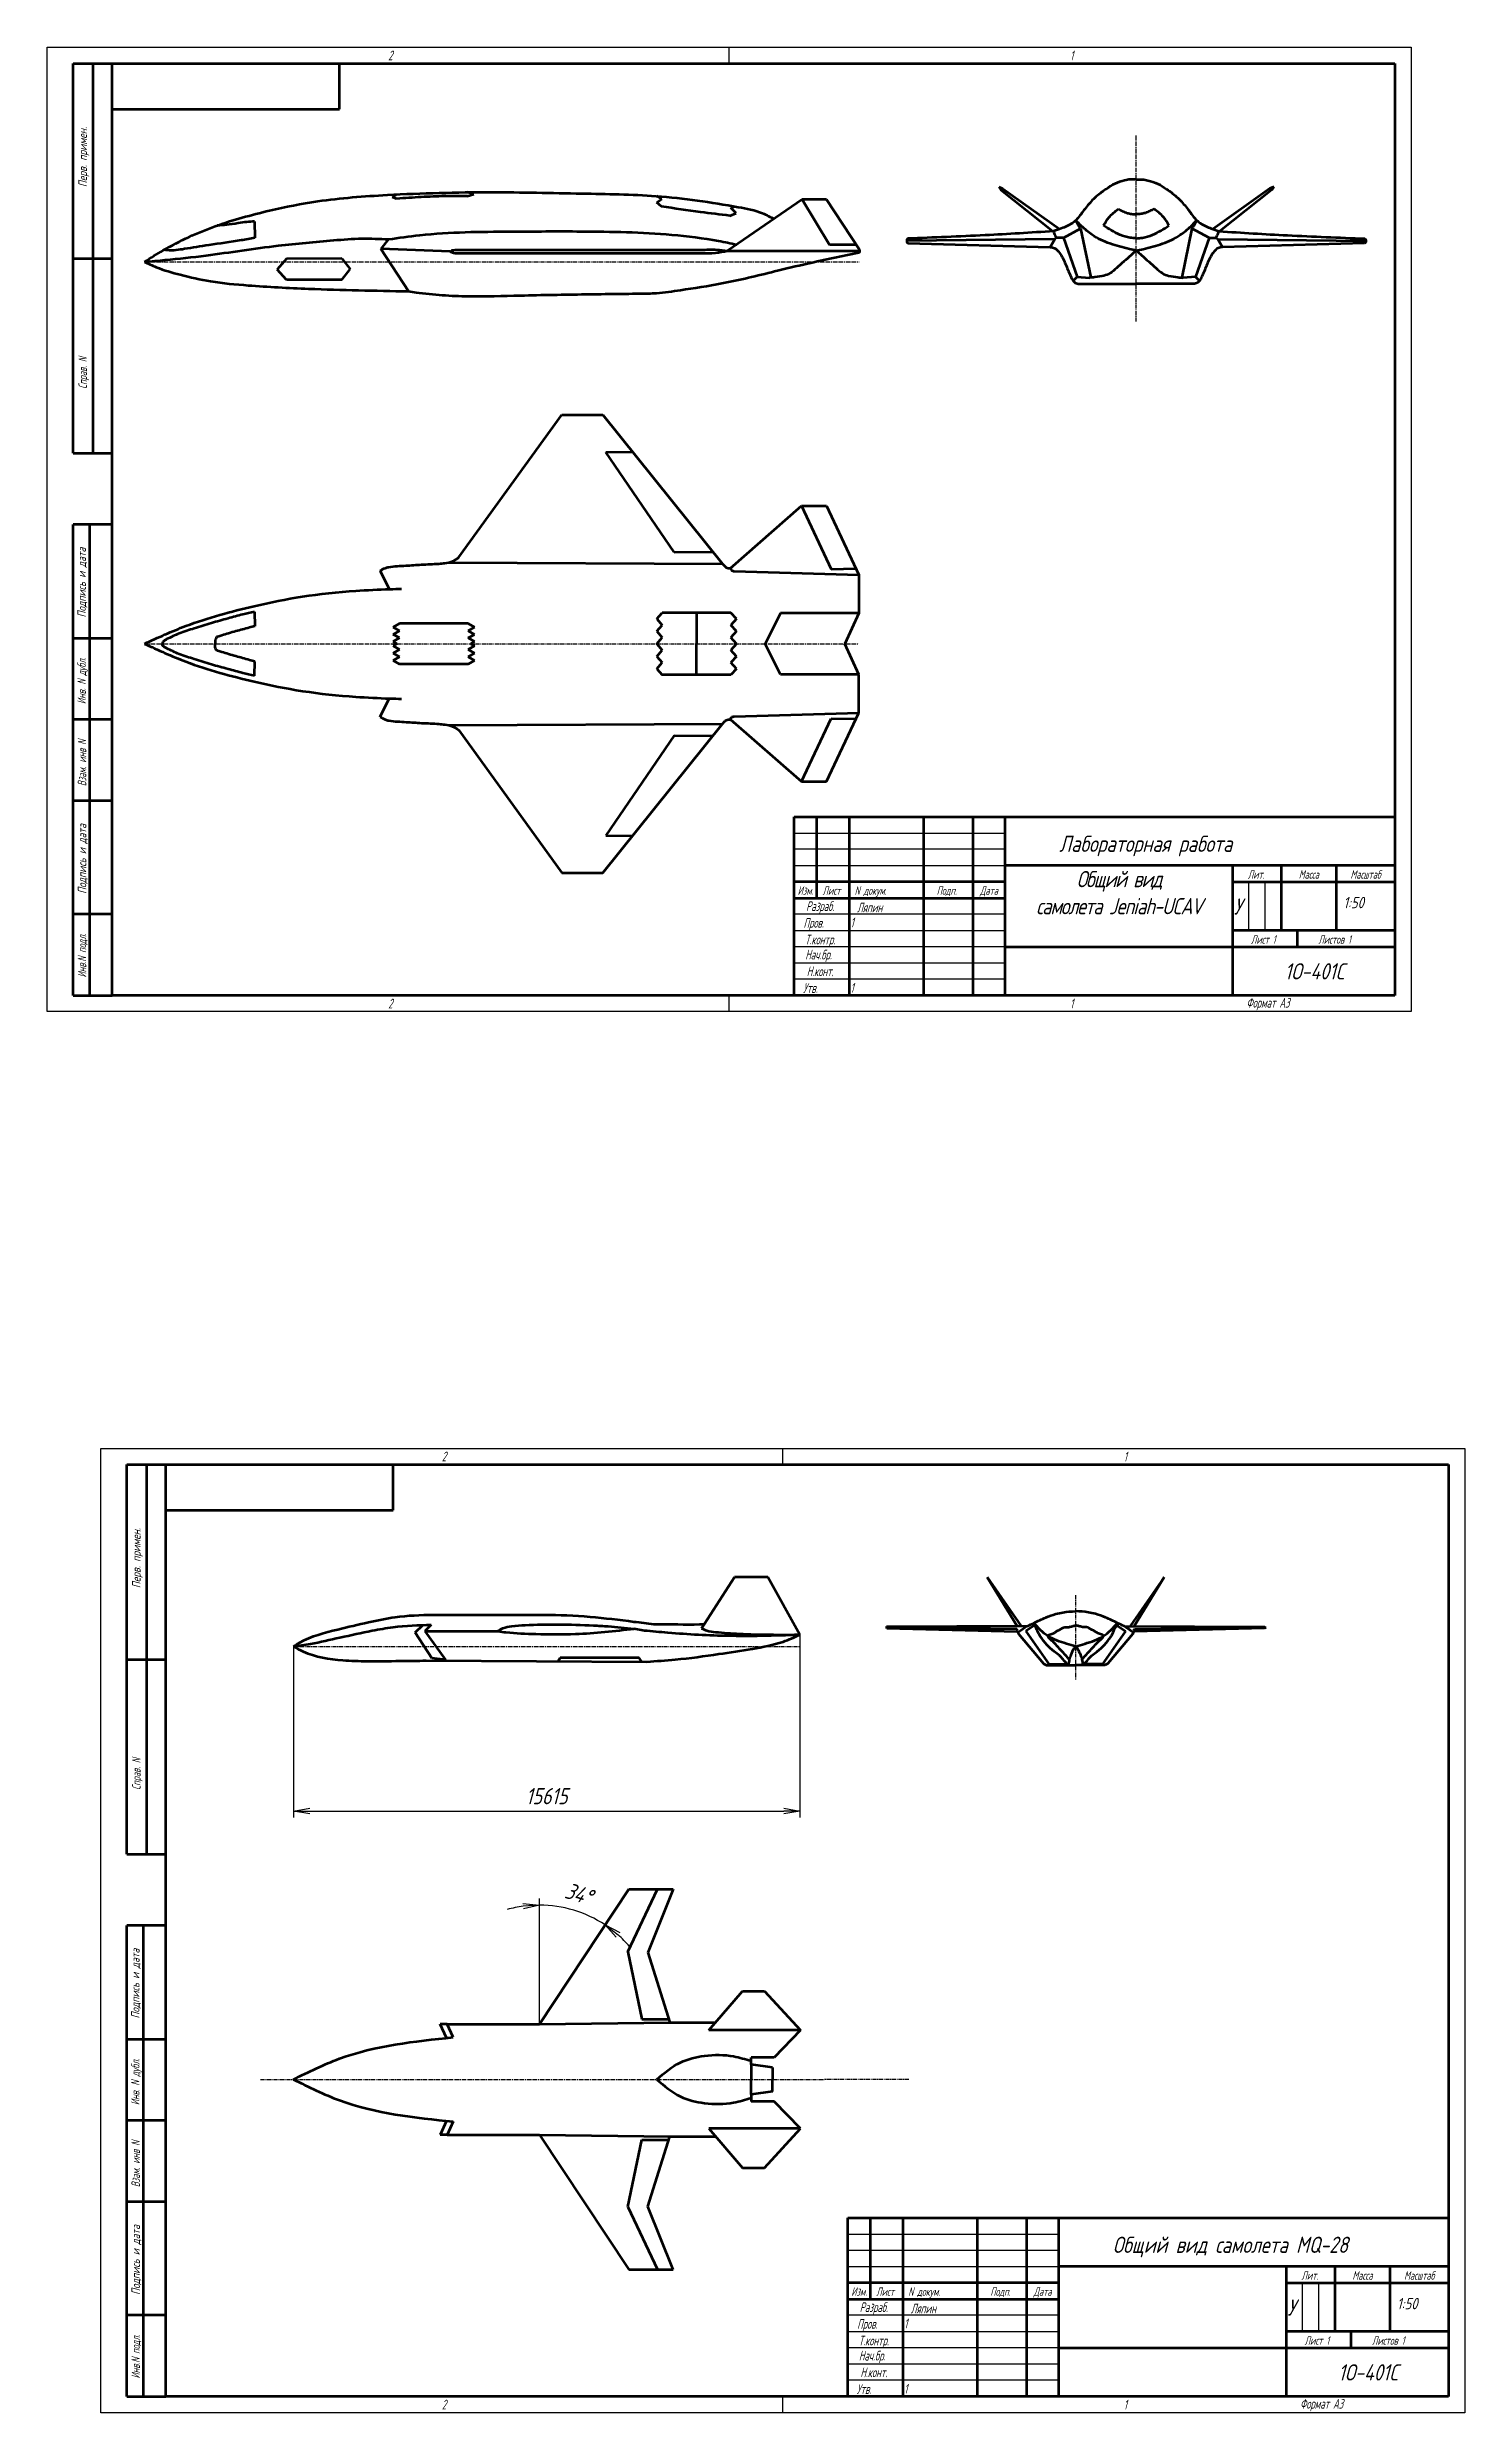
# Model space of a CAD drawing. Header units: millimetres. Extents: x 0 to 1932156, y -475559 to 1027176.
# Drawn here: x 5992 to 6429, y 37979 to 38708 of the extents above; entities that cross this region are included whole.
import ezdxf
from ezdxf.enums import TextEntityAlignment as Align

# ---------------------------------------------------------------- set-up
doc = ezdxf.new("R2010")
doc.units = ezdxf.units.MM
doc.linetypes.add('CENTER', pattern=[2, 1.25, -0.25, 0.25, -0.25])
for name, color, linetype, lineweight in [('_axes (Оси)', 6, 'CENTER', 30), ('_basic (Основной)', 4, 'Continuous', 60), ('_contour (Тонкий)', 7, 'Continuous', 30), ('_remote (Тонкий)', 9, 'Continuous', 30), ('_text (Надписи)', 2, 'Continuous', 30)]:
    doc.layers.add(name, color=color, linetype=linetype, lineweight=lineweight)
doc.styles.add('ESKD', font='eskd.shx', dxfattribs={"oblique": 15, "height": 5})
doc.dimstyles.new('ESKD', dxfattribs={"dimtxt": 5, "dimasz": 5, "dimexe": 2, "dimexo": 0, "dimgap": 2, "dimtad": 1, "dimtoh": 1, "dimzin": 12, "dimdsep": 46, "dimtxsty": 'ESKD', "dimblk1": 'OPEN', "dimblk2": 'OPEN', "dimsah": 1, "dimcen": 5, "dimclrd": 256, "dimclre": 256, "dimclrt": 2, "dimadec": 0, "dimazin": 0, "dimtfac": 1, "dimtmove": 0, "dimatfit": 3, "dimldrblk": 'OPEN', "dimfxl": 1, "dimtolj": 1, "dimtzin": 12, "dimlwd": -1, "dimlwe": -1, "dimarcsym": 0})

msp = doc.modelspace()

# ---------------------------------------------------------------- texts
at = {"layer": '_basic (Основной)', "color": 30, "transparency": 33554687, "style": 'ESKD', "oblique": 15}
for s, p in [('Лабораторная работа', (6303.682, 38460.17)), ('Общий вид самолета MQ-28', (6320.203, 38028.681))]:
    msp.add_text(s, height=5, dxfattribs=at).set_placement(p)
at = {"layer": '_contour (Тонкий)', "color": 2, "transparency": 33554687, "insert": (6287.056, 38454.28), "char_height": 5, "attachment_point": 1, "style": 'ESKD'}
msp.add_mtext_dynamic_manual_height_columns('\\pxqc;{\\T0.9;Общий вид\\Pсамолета Jeniah-UCAV}', width=70.09073, gutter_width=12.5, heights=[25.222], dxfattribs=at)
at = {"layer": '_text (Надписи)', "transparency": 33554687, "style": 'ESKD', "oblique": 15, "width": 0.8}
for s, height, p in [('2', 3, (6097.056, 38703.956)), ('1', 3, (6307.056, 38703.956)), ('N докум.', 2.6, (6240.689, 38446.943)), ('Ляпин', 3, (6241.456, 38441.559)), ('1', 3, (6239.426, 38436.902)), ('2', 3, (6097.056, 38411.956)), ('1', 3, (6239.426, 38416.834)), ('1', 3, (6307.056, 38411.956)), ('Формат А3', 3, (6361.368, 38412.199)), ('2', 3, (6113.577, 38272.468)), ('1', 3, (6323.577, 38272.468)), ('N докум.', 2.6, (6257.21, 38015.454)), ('Ляпин', 3, (6257.977, 38010.07)), ('1', 3, (6255.947, 38005.413)), ('2', 3, (6113.577, 37980.468)), ('1', 3, (6255.947, 37985.345)), ('1', 3, (6323.577, 37980.468)), ('Формат А3', 3, (6377.889, 37980.71))]:
    msp.add_text(s, height=height, dxfattribs=at).set_placement(p)
at = {"layer": '_text (Надписи)', "transparency": 33554687, "style": 'ESKD', "oblique": 15}
for s, p in [('Перв. примен.', (6004.26, 38674.151)), ('Подпись и дата', (6003.93, 38543.104)), ('Подпись и дата', (6004.063, 38457.995)), ('Перв. примен.', (6020.782, 38242.662)), ('Подпись и дата', (6020.451, 38111.616)), ('Подпись и дата', (6020.584, 38026.506))]:
    msp.add_text(s, height=2.6, rotation=90, dxfattribs=at).set_placement(p, align=Align.CENTER)
at = {"layer": '_text (Надписи)', "transparency": 33554687, "style": 'ESKD', "oblique": 15, "width": 0.8}
for s, p in [('Справ. N', (6004.257, 38607.647)), ('Инв. N дубл.', (6003.923, 38512.851)), ('Взам. инв N', (6004.049, 38487.534)), ('Инв.N подл.', (6004.041, 38428.252)), ('Справ. N', (6020.779, 38176.158)), ('Инв. N дубл.', (6020.445, 38081.363)), ('Взам. инв N', (6020.57, 38056.045)), ('Инв.N подл.', (6020.562, 37996.764))]:
    msp.add_text(s, height=2.6, rotation=90, dxfattribs=at).set_placement(p, align=Align.CENTER)
for s, height, p in [('Лит.', 2.6, (6364.346, 38451.913)), ('Масса', 2.6, (6380.569, 38451.913)), ('Масштаб', 2.6, (6398.067, 38451.913)), ('Изм.', 2.6, (6225.556, 38446.956)), ('Разраб.', 3, (6230.056, 38441.956)), ('Лист', 2.6, (6233.556, 38446.956)), ('Подп.', 2.6, (6269.056, 38446.956)), ('Дата', 2.6, (6282.056, 38446.956)), ('Пров.', 3, (6228.056, 38436.814)), ('Hач.бр.', 3, (6229.556, 38427.028)), ('Т.контр.', 3, (6230.056, 38431.671)), ('Лист 1', 2.6, (6366.543, 38431.884)), ('Листов 1', 2.6, (6388.517, 38431.884)), ('H.конт.', 3, (6230.056, 38421.885)), ('Утв.', 3, (6227.056, 38416.742)), ('Лит.', 2.6, (6380.867, 38020.424)), ('Масса', 2.6, (6397.09, 38020.424)), ('Масштаб', 2.6, (6414.588, 38020.424)), ('Изм.', 2.6, (6242.077, 38015.468)), ('Разраб.', 3, (6246.577, 38010.468)), ('Лист', 2.6, (6250.077, 38015.468)), ('Подп.', 2.6, (6285.577, 38015.468)), ('Дата', 2.6, (6298.577, 38015.468)), ('Пров.', 3, (6244.577, 38005.325)), ('Hач.бр.', 3, (6246.077, 37995.539)), ('Т.контр.', 3, (6246.577, 38000.182)), ('Лист 1', 2.6, (6383.064, 38000.395)), ('Листов 1', 2.6, (6405.038, 38000.395)), ('H.конт.', 3, (6246.577, 37990.396)), ('Утв.', 3, (6243.577, 37985.254))]:
    msp.add_text(s, height=height, dxfattribs=at).set_placement(p, align=Align.CENTER)
at = {"layer": '_text (Надписи)', "transparency": 33554687, "attachment_point": 1, "style": 'ESKD'}
for s, heights, insert, char_height in [('У', [0], (6357.484, 38445.842), 5), ('1:50', [3.5], (6391.212, 38446.299), 3.5), ('У', [0], (6374.005, 38014.353), 5), ('1:50', [3.5], (6407.733, 38014.81), 3.5)]:
    msp.add_mtext_dynamic_manual_height_columns(s, width=10.69599, gutter_width=25, heights=heights, dxfattribs=dict(at, insert=insert, char_height=char_height))
at = {"layer": '_text (Надписи)', "transparency": 33554687, "char_height": 5, "width": 50.53786, "attachment_point": 1, "line_spacing_factor": 0.857143, "style": 'ESKD'}
for insert in [(6357.056, 38425.874), (6373.577, 37994.385)]:
    msp.add_mtext('\\pxqc;1О-401С', dxfattribs=dict(at, insert=insert))

# ---------------------------------------------------------------- blocks, each defined once
blk = doc.blocks.new('_OPEN')
at = {"color": 0, "linetype": 'ByBlock'}
for p, q in [((-1, 0.17), (0, 0)), ((0, 0), (-1, -0.17)), ((0, 0), (-1, 0))]:
    blk.add_line(p, q, dxfattribs=at)
blk = doc.blocks.new('*D99')
at = {"layer": '_contour (Тонкий)', "transparency": 33554687}
for p, q in [((6223.86, 38219.08), (6223.86, 38162.75)), ((6067.86, 38215.44), (6067.86, 38162.75)), ((6072.86, 38164.75), (6218.86, 38164.75))]:
    blk.add_line(p, q, dxfattribs=at)
at = {"layer": 'Defpoints', "color": 0, "transparency": 33554687}
for p in [(6223.86, 38219.08), (6067.86, 38215.44), (6223.86, 38164.75)]:
    blk.add_point(p, dxfattribs=at)
at = {"layer": '_contour (Тонкий)', "transparency": 33554687, "xscale": 5, "yscale": 5, "zscale": 5, "rotation": 180}
blk.add_blockref('_OPEN', (6067.86, 38164.75), dxfattribs=at)
at = {"layer": '_contour (Тонкий)', "transparency": 33554687, "xscale": 5, "yscale": 5, "zscale": 5}
blk.add_blockref('_OPEN', (6223.86, 38164.75), dxfattribs=at)
at = {"layer": '_contour (Тонкий)', "color": 2, "transparency": 33554687, "insert": (6145.86, 38169.35), "char_height": 5, "attachment_point": 5, "style": 'ESKD'}
blk.add_mtext('\\A1;15615', dxfattribs=at)
blk = doc.blocks.new('*D100')
at = {"layer": '_contour (Тонкий)', "transparency": 33554687}
for p, q in [((6143.6, 38119.77), (6143.6, 38137.79)), ((6157.28, 38119.77), (6164.96, 38131.35))]:
    blk.add_line(p, q, dxfattribs=at)
for start, end in [(97.82729, 105.65459), (56.43868, 90), (40.7841, 48.61139)]:
    blk.add_arc((6143.6, 38099.16), 36.63, start, end, dxfattribs=at)
at = {"layer": '_contour (Тонкий)', "transparency": 33554687, "xscale": 5, "yscale": 5, "zscale": 5}
for p, rotation in [((6143.6, 38135.79), 3.913646386145645), ((6163.85, 38129.68), 142.525035438197)]:
    blk.add_blockref('_OPEN', p, dxfattribs=dict(at, rotation=rotation))
at = {"layer": '_contour (Тонкий)', "color": 2, "transparency": 33554687, "insert": (6155.71, 38139.3), "char_height": 5, "attachment_point": 5, "rotation": 343.21934, "style": 'ESKD'}
blk.add_mtext('\\A1;34%%d', dxfattribs=at)

# ---------------------------------------------------------------- dimensions: what is measured, and where the dimension line sits
at = {"layer": '_contour (Тонкий)', "transparency": 33554687}
dim = msp.add_linear_dim(base=(6223.859, 38164.751), p1=(6067.858, 38215.438), p2=(6223.859, 38219.078), text='15615', dimstyle='ESKD', dxfattribs=at)
dim.commit()
dim.dimension.update_dxf_attribs({"geometry": '*D99', "text_midpoint": (6145.859, 38169.355)})
dim = msp.add_angular_dim_3p(base=(6157.546, 38133.033), center=(6143.604, 38099.162), p1=(6143.604, 38119.774), p2=(6157.278, 38119.774), dimstyle='ESKD', dxfattribs=at)
dim.commit()
dim.dimension.update_dxf_attribs({"geometry": '*D100', "text_midpoint": (6155.708, 38139.301)})

# ---------------------------------------------------------------- linework, layer by layer
at = {"layer": '_axes (Оси)', "transparency": 33554687}
for p, q in [((6327.436, 38623.494), (6327.436, 38680.966)), ((6021.938, 38641.868), (6242.065, 38641.868)), ((6021.938, 38524.25), (6241.939, 38524.25)), ((6308.761, 38231.286), (6308.761, 38205.216)), ((6067.858, 38215.438), (6223.859, 38215.438)), ((6057.71, 38082.104), (6231.349, 38082.104)), ((6257.418, 38082.104), (6231.349, 38082.104))]:
    msp.add_line(p, q, dxfattribs=at)
at = {"layer": '_basic (Основной)', "transparency": 33554687}
for p, q in [((6000.056, 38702.956), (6012.056, 38702.956)), ((6000.056, 38582.956), (6000.056, 38702.956)), ((6006.056, 38702.956), (6006.056, 38582.956)), ((6012.056, 38415.956), (6012.056, 38702.956)), ((6012.056, 38702.956), (6407.056, 38702.956)), ((6082.056, 38688.956), (6082.056, 38702.956)), ((6407.056, 38702.956), (6407.056, 38415.956)), ((6012.056, 38688.956), (6082.056, 38688.956)), ((6098.333, 38661.852), (6099.607, 38662.633)), ((6099.646, 38661.334), (6098.333, 38661.852)), ((6123.396, 38662.711), (6121.23, 38663.305)), ((6121.34, 38662.124), (6123.396, 38662.711)), ((6179.748, 38660.19), (6181.318, 38661.258)), ((6181.318, 38661.258), (6179.773, 38662.129)), ((6224.52, 38661.118), (6201.568, 38645.274)), ((6231.983, 38661.118), (6224.52, 38661.118)), ((6232.953, 38647.139), (6224.52, 38661.118)), ((6242.065, 38645.831), (6231.983, 38661.118)), ((6285.086, 38665.026), (6285.714, 38664.034)), ((6285.086, 38665.026), (6286.266, 38664.493)), ((6285.714, 38664.034), (6301.71, 38651.295)), ((6286.266, 38664.493), (6303.871, 38651.954)), ((6368.606, 38664.493), (6351.001, 38651.954)), ((6369.159, 38664.034), (6353.162, 38651.295)), ((6369.786, 38665.026), (6368.606, 38664.493)), ((6369.786, 38665.026), (6369.159, 38664.034)), ((6055.856, 38654.294), (6056.007, 38649.323)), ((6181.215, 38658.92), (6179.748, 38660.19)), ((6202.247, 38656.092), (6204.197, 38656.889)), ((6202.516, 38658.527), (6203.658, 38658.967)), ((6204.197, 38656.889), (6202.516, 38658.527)), ((6097.12, 38648.82), (6094.774, 38645.854)), ((6241.202, 38647.139), (6232.953, 38647.139)), ((6241.202, 38647.139), (6241.202, 38647.139)), ((6302.319, 38648.883), (6256.721, 38648.368)), ((6257.128, 38647.665), (6300.93, 38646.438)), ((6302.319, 38648.883), (6300.93, 38646.438)), ((6302.868, 38649.285), (6302.319, 38648.883)), ((6305.037, 38649.285), (6302.868, 38649.285)), ((6305.037, 38649.285), (6310.293, 38652.142)), ((6305.037, 38649.285), (6309.179, 38637.303)), ((6310.293, 38652.142), (6313.398, 38637.033)), ((6344.579, 38652.142), (6341.474, 38637.033)), ((6349.835, 38649.285), (6344.579, 38652.142)), ((6349.835, 38649.285), (6345.693, 38637.303)), ((6349.835, 38649.285), (6352.004, 38649.285)), ((6352.004, 38649.285), (6352.553, 38648.883)), ((6352.553, 38648.883), (6398.152, 38648.368)), ((6352.553, 38648.883), (6353.942, 38646.438)), ((6397.744, 38647.665), (6353.942, 38646.438)), ((6000.056, 38642.956), (6012.056, 38642.956)), ((6065.7, 38642.823), (6062.859, 38639.561)), ((6065.724, 38636.32), (6062.859, 38639.561)), ((6082.722, 38642.949), (6065.7, 38642.823)), ((6082.722, 38642.949), (6085.339, 38639.644)), ((6082.746, 38636.32), (6085.339, 38639.644)), ((6094.774, 38645.854), (6103.267, 38632.818)), ((6116.131, 38645.099), (6094.774, 38645.854)), ((6201.568, 38645.274), (6242.329, 38645.232)), ((6082.746, 38636.32), (6065.724, 38636.32)), ((6309.179, 38637.303), (6308.014, 38636.015)), ((6309.179, 38637.303), (6312.988, 38636.997)), ((6310.152, 38635.074), (6327.436, 38635.074)), ((6344.721, 38635.074), (6327.436, 38635.074)), ((6345.693, 38637.303), (6341.884, 38636.997)), ((6345.693, 38637.303), (6346.858, 38636.015)), ((6118.814, 38550.882), (6150.482, 38594.813)), ((6150.482, 38594.813), (6163.123, 38594.813)), ((6163.123, 38594.813), (6200.048, 38548.916)), ((6000.056, 38582.956), (6012.056, 38582.956)), ((6164.069, 38583.284), (6172.313, 38583.389)), ((6185.119, 38552.477), (6164.069, 38583.284)), ((6202.425, 38547.531), (6224.371, 38566.697)), ((6224.371, 38566.697), (6232.08, 38566.697)), ((6224.371, 38566.697), (6233.454, 38547.255)), ((6232.08, 38566.697), (6241.939, 38545.474)), ((6012.056, 38560.956), (6000.056, 38560.956)), ((6000.056, 38415.956), (6000.056, 38560.956)), ((6005.056, 38560.956), (6005.056, 38415.956)), ((6185.119, 38552.477), (6197.078, 38552.608)), ((6094.609, 38546.714), (6097.383, 38541.087)), ((6115.712, 38549.311), (6200.048, 38548.916)), ((6203.614, 38546.613), (6241.939, 38545.474)), ((6233.454, 38547.255), (6241.04, 38547.409)), ((6241.939, 38545.474), (6241.939, 38533.677)), ((6055.833, 38534.084), (6055.945, 38529.696)), ((6100.514, 38530.542), (6098.553, 38529.416)), ((6121.709, 38530.542), (6100.514, 38530.542)), ((6121.709, 38530.542), (6123.67, 38529.416)), ((6179.732, 38531.927), (6181.465, 38533.825)), ((6179.732, 38531.927), (6181.465, 38530.03)), ((6179.732, 38528.132), (6181.465, 38530.03)), ((6202.552, 38533.825), (6181.465, 38533.825)), ((6192.009, 38533.825), (6192.009, 38524.25)), ((6204.285, 38531.927), (6202.552, 38533.825)), ((6204.285, 38531.927), (6202.552, 38530.03)), ((6204.285, 38528.132), (6202.552, 38530.03)), ((6217.843, 38533.677), (6213.134, 38524.25)), ((6241.939, 38533.677), (6217.843, 38533.677)), ((6241.939, 38533.677), (6237.687, 38524.25)), ((6000.056, 38525.956), (6012.056, 38525.956)), ((6100.514, 38528.289), (6098.553, 38529.416)), ((6100.514, 38528.289), (6098.553, 38527.162)), ((6100.514, 38526.036), (6098.553, 38527.162)), ((6100.514, 38526.036), (6098.553, 38524.909)), ((6099.7, 38524.25), (6098.553, 38524.909)), ((6099.7, 38524.25), (6098.553, 38523.591)), ((6100.514, 38522.464), (6098.553, 38523.591)), ((6121.709, 38528.289), (6123.67, 38529.416)), ((6121.709, 38528.289), (6123.67, 38527.162)), ((6121.709, 38526.036), (6123.67, 38527.162)), ((6121.709, 38526.036), (6123.67, 38524.909)), ((6121.709, 38522.464), (6123.67, 38523.591)), ((6122.523, 38524.25), (6123.67, 38524.909)), ((6122.523, 38524.25), (6123.67, 38523.591)), ((6179.73, 38524.25), (6181.465, 38526.235)), ((6179.73, 38524.25), (6181.465, 38522.265)), ((6179.732, 38528.132), (6181.465, 38526.235)), ((6192.009, 38514.675), (6192.009, 38524.25)), ((6204.285, 38528.132), (6202.552, 38526.235)), ((6204.287, 38524.25), (6202.552, 38526.235)), ((6204.287, 38524.25), (6202.552, 38522.265)), ((6217.843, 38514.823), (6213.134, 38524.25)), ((6241.939, 38514.823), (6237.687, 38524.25)), ((6055.833, 38514.416), (6055.945, 38518.804)), ((6100.514, 38522.464), (6098.553, 38521.338)), ((6100.514, 38520.211), (6098.553, 38521.338)), ((6100.514, 38520.211), (6098.553, 38519.084)), ((6100.514, 38517.958), (6098.553, 38519.084)), ((6121.709, 38517.958), (6100.514, 38517.958)), ((6121.709, 38522.464), (6123.67, 38521.338)), ((6121.709, 38520.211), (6123.67, 38521.338)), ((6121.709, 38520.211), (6123.67, 38519.084)), ((6121.709, 38517.958), (6123.67, 38519.084)), ((6179.732, 38520.367), (6181.465, 38522.265)), ((6179.732, 38520.367), (6181.465, 38518.47)), ((6179.732, 38516.573), (6181.465, 38518.47)), ((6179.732, 38516.573), (6181.465, 38514.675)), ((6204.285, 38520.367), (6202.552, 38522.265)), ((6204.285, 38520.367), (6202.552, 38518.47)), ((6204.285, 38516.573), (6202.552, 38518.47)), ((6204.285, 38516.573), (6202.552, 38514.675)), ((6202.552, 38514.675), (6181.465, 38514.675)), ((6241.939, 38514.823), (6217.843, 38514.823)), ((6241.939, 38503.026), (6241.939, 38514.823)), ((6012.056, 38500.956), (6000.056, 38500.956)), ((6094.609, 38501.786), (6097.383, 38507.413)), ((6202.425, 38500.969), (6224.371, 38481.803)), ((6203.614, 38501.887), (6241.939, 38503.026)), ((6224.371, 38481.803), (6233.454, 38501.245)), ((6232.08, 38481.803), (6241.939, 38503.026)), ((6233.454, 38501.245), (6241.04, 38501.09)), ((6115.712, 38499.189), (6200.048, 38499.584)), ((6118.814, 38497.618), (6150.482, 38453.687)), ((6163.123, 38453.687), (6200.048, 38499.584)), ((6185.119, 38496.023), (6164.069, 38465.216)), ((6185.119, 38496.023), (6197.078, 38495.891)), ((6224.371, 38481.803), (6232.08, 38481.803)), ((6000.056, 38475.956), (6012.056, 38475.956)), ((6164.069, 38465.216), (6172.313, 38465.111)), ((6287.056, 38415.956), (6287.056, 38470.956)), ((6150.482, 38453.687), (6163.123, 38453.687)), ((6012.056, 38440.956), (6000.056, 38440.956)), ((6000.056, 38415.956), (6012.056, 38415.956)), ((6407.056, 38415.956), (6012.056, 38415.956)), ((6016.577, 38271.468), (6028.577, 38271.468)), ((6016.577, 38151.468), (6016.577, 38271.468)), ((6022.577, 38271.468), (6022.577, 38151.468)), ((6028.577, 37984.468), (6028.577, 38271.468)), ((6028.577, 38271.468), (6423.577, 38271.468)), ((6098.577, 38257.468), (6098.577, 38271.468)), ((6423.577, 38271.468), (6423.577, 37984.468)), ((6028.577, 38257.468), (6098.577, 38257.468)), ((6203.664, 38236.761), (6193.517, 38221)), ((6214.009, 38236.779), (6203.664, 38236.761)), ((6223.859, 38219.078), (6214.003, 38236.779)), ((6281.536, 38236.77), (6290.705, 38221.662)), ((6281.536, 38236.77), (6292, 38221.666)), ((6335.987, 38236.77), (6325.523, 38221.666)), ((6335.987, 38236.77), (6326.818, 38221.662)), ((6110.941, 38225.227), (6137.487, 38225.227)), ((6105.297, 38219.775), (6107.675, 38222.036)), ((6110.432, 38211.845), (6105.297, 38219.775)), ((6110.311, 38222.116), (6108.285, 38220.168)), ((6108.285, 38220.168), (6114.706, 38211.38)), ((6108.285, 38220.168), (6130.745, 38220.168)), ((6175.941, 38220.314), (6172.748, 38220.91)), ((6290.642, 38220.769), (6250.196, 38221.333)), ((6293.824, 38221.672), (6250.514, 38221.541)), ((6250.592, 38221.063), (6290.713, 38220.1)), ((6290.973, 38220.374), (6290.642, 38220.769)), ((6290.713, 38220.1), (6290.973, 38220.374)), ((6290.713, 38220.1), (6291.045, 38219.747)), ((6291.173, 38219.324), (6298.892, 38210.155)), ((6295.971, 38221.899), (6293.44, 38220.211)), ((6293.44, 38220.211), (6299.849, 38210.944)), ((6324.083, 38220.211), (6317.674, 38210.944)), ((6326.35, 38219.324), (6318.63, 38210.155)), ((6321.552, 38221.899), (6324.083, 38220.211)), ((6323.698, 38221.672), (6367.009, 38221.541)), ((6326.81, 38220.1), (6326.478, 38219.747)), ((6326.55, 38220.374), (6326.881, 38220.769)), ((6326.81, 38220.1), (6326.55, 38220.374)), ((6366.931, 38221.063), (6326.81, 38220.1)), ((6326.881, 38220.769), (6367.327, 38221.333)), ((6367.327, 38221.333), (6366.931, 38221.063)), ((6367.009, 38221.541), (6367.327, 38221.333)), ((6016.577, 38211.468), (6028.577, 38211.468)), ((6067.858, 38215.438), (6068.258, 38215.438)), ((6108.779, 38211.087), (6176.695, 38210.758)), ((6114.706, 38211.38), (6110.432, 38211.845)), ((6150.022, 38211.973), (6149.39, 38210.89)), ((6174.321, 38211.907), (6150.022, 38211.973)), ((6175.131, 38210.766), (6174.321, 38211.907)), ((6299.849, 38210.944), (6300.474, 38210.04)), ((6299.964, 38209.721), (6308.761, 38209.721)), ((6300.474, 38210.04), (6306.164, 38210.04)), ((6317.559, 38209.721), (6308.761, 38209.721)), ((6317.049, 38210.04), (6311.359, 38210.04)), ((6317.674, 38210.944), (6317.049, 38210.04)), ((6016.577, 38151.468), (6028.577, 38151.468)), ((6143.604, 38099.162), (6171.132, 38140.655)), ((6170.857, 38121.385), (6179.99, 38140.655)), ((6171.132, 38140.655), (6184.817, 38140.655)), ((6184.817, 38140.655), (6176.96, 38121.235)), ((6028.577, 38129.468), (6016.577, 38129.468)), ((6016.577, 37984.468), (6016.577, 38129.468)), ((6021.577, 38129.468), (6021.577, 37984.468)), ((6170.857, 38121.385), (6175.119, 38100.67)), ((6176.96, 38121.235), (6183.776, 38099.68)), ((6195.775, 38097.251), (6206.109, 38109.329)), ((6206.109, 38109.329), (6212.936, 38109.329)), ((6212.936, 38109.329), (6224.004, 38097.251)), ((6175.119, 38100.67), (6183.463, 38100.67)), ((6016.577, 38094.468), (6028.577, 38094.468)), ((6115.19, 38099.162), (6113.023, 38099.162)), ((6115.015, 38094.871), (6113.023, 38099.162)), ((6117.083, 38095.087), (6115.19, 38099.162)), ((6115.19, 38099.162), (6143.604, 38099.162)), ((6143.604, 38099.162), (6183.776, 38099.68)), ((6183.776, 38099.68), (6197.853, 38099.68)), ((6224.004, 38097.251), (6195.775, 38097.251)), ((6224.004, 38097.251), (6215.951, 38088.886)), ((6208.809, 38086.727), (6208.809, 38088.886)), ((6215.951, 38088.886), (6208.809, 38088.886)), ((6215.357, 38085.772), (6208.809, 38086.727)), ((6208.809, 38086.727), (6208.809, 38082.104)), ((6215.357, 38085.772), (6215.357, 38082.104)), ((6208.809, 38077.481), (6208.809, 38082.104)), ((6215.357, 38078.436), (6208.809, 38077.481)), ((6215.357, 38078.436), (6215.357, 38082.104)), ((6208.809, 38077.481), (6208.809, 38075.323)), ((6215.951, 38075.323), (6208.809, 38075.323)), ((6224.004, 38066.957), (6215.951, 38075.323)), ((6028.577, 38069.468), (6016.577, 38069.468)), ((6115.015, 38069.337), (6113.023, 38065.047)), ((6115.19, 38065.047), (6113.023, 38065.047)), ((6117.083, 38069.121), (6115.19, 38065.047)), ((6115.19, 38065.047), (6143.604, 38065.047)), ((6143.604, 38065.047), (6171.132, 38023.553)), ((6143.604, 38065.047), (6183.776, 38064.529)), ((6170.857, 38042.824), (6175.119, 38063.539)), ((6175.119, 38063.539), (6183.463, 38063.539)), ((6176.96, 38042.974), (6183.776, 38064.529)), ((6183.776, 38064.529), (6197.853, 38064.529)), ((6195.775, 38066.957), (6206.109, 38054.879)), ((6224.004, 38066.957), (6195.775, 38066.957)), ((6212.936, 38054.879), (6224.004, 38066.957)), ((6206.109, 38054.879), (6212.936, 38054.879)), ((6016.577, 38044.468), (6028.577, 38044.468)), ((6170.857, 38042.824), (6179.99, 38023.553)), ((6184.817, 38023.553), (6176.96, 38042.974)), ((6303.577, 37984.468), (6303.577, 38039.468)), ((6171.132, 38023.553), (6184.817, 38023.553)), ((6028.577, 38009.468), (6016.577, 38009.468)), ((6016.577, 37984.468), (6028.577, 37984.468)), ((6423.577, 37984.468), (6028.577, 37984.468))]:
    msp.add_line(p, q, dxfattribs=at)
at = {"layer": '_basic (Основной)', "linetype": 'Continuous', "transparency": 33554687}
for p, q in [((6222.056, 38470.956), (6407.056, 38470.956)), ((6222.056, 38415.956), (6222.056, 38470.956)), ((6229.056, 38445.956), (6229.056, 38470.956)), ((6239.056, 38470.956), (6239.056, 38415.956)), ((6262.056, 38415.956), (6262.056, 38470.956)), ((6277.056, 38470.956), (6277.056, 38415.956)), ((6287.056, 38450.956), (6222.056, 38450.956)), ((6407.056, 38455.956), (6287.056, 38455.956)), ((6357.056, 38455.956), (6357.056, 38415.956)), ((6357.056, 38450.956), (6407.056, 38450.956)), ((6372.056, 38455.956), (6372.056, 38435.956)), ((6389.056, 38435.956), (6389.056, 38455.956)), ((6222.056, 38445.956), (6287.056, 38445.956)), ((6407.056, 38435.956), (6357.056, 38435.956)), ((6377.056, 38430.956), (6377.056, 38435.956)), ((6287.056, 38430.956), (6407.056, 38430.956)), ((6238.577, 38039.468), (6423.577, 38039.468)), ((6238.577, 37984.468), (6238.577, 38039.468)), ((6245.577, 38014.468), (6245.577, 38039.468)), ((6255.577, 38039.468), (6255.577, 37984.468)), ((6278.577, 37984.468), (6278.577, 38039.468)), ((6293.577, 38039.468), (6293.577, 37984.468)), ((6423.577, 38024.468), (6303.577, 38024.468)), ((6373.577, 38024.468), (6373.577, 37984.468)), ((6388.577, 38024.468), (6388.577, 38004.468)), ((6405.577, 38004.468), (6405.577, 38024.468)), ((6303.577, 38019.468), (6238.577, 38019.468)), ((6238.577, 38014.468), (6303.577, 38014.468)), ((6373.577, 38019.468), (6423.577, 38019.468)), ((6303.577, 37999.468), (6423.577, 37999.468)), ((6423.577, 38004.468), (6373.577, 38004.468)), ((6393.577, 37999.468), (6393.577, 38004.468))]:
    msp.add_line(p, q, dxfattribs=at)
at = {"layer": '_basic (Основной)', "transparency": 33554687}
for points, start_tangent, end_tangent in [([(6021.938, 38641.868), (6027.783, 38645.451), (6043.761, 38652.85), (6060.526, 38657.693), (6075.344, 38660.539), (6096.777, 38662.486), (6128.749, 38663.348), (6156.708, 38662.938), (6179.602, 38662.142), (6204.86, 38658.754), (6212.343, 38656.845), (6215.967, 38655.054)], (0.8461061, 0.5332945), (0.8839179, -0.4762362)), ([(6121.34, 38662.124), (6114.498, 38662.09), (6107.244, 38661.815), (6099.646, 38661.334)], (-1.0000888, 0.001881), (-0.9977019, -0.0677853)), ([(6327.436, 38667.289), (6325.569, 38667.245), (6323.839, 38666.961), (6320.838, 38665.922), (6318.095, 38664.263), (6314.623, 38661.573), (6311.871, 38658.493), (6310.735, 38657.057), (6309.429, 38655.307), (6308.326, 38654.233), (6306.018, 38652.879), (6304.352, 38652.139), (6301.987, 38651.312)], (-1.0021435, 0.0073917), (-0.9522458, -0.3100901)), ([(6327.436, 38667.289), (6329.303, 38667.245), (6331.033, 38666.961), (6334.034, 38665.922), (6336.777, 38664.263), (6340.25, 38661.573), (6343.002, 38658.493), (6344.137, 38657.057), (6345.443, 38655.307), (6346.546, 38654.233), (6348.854, 38652.879), (6350.52, 38652.139), (6352.885, 38651.312)], (1.0021435, 0.0073917), (0.9522458, -0.3100901)), ([(6055.856, 38654.294), (6053.441, 38654.149), (6050.827, 38653.771), (6047.205, 38653.299), (6044.326, 38653.053)], (-1.0003908, -0.0387274), (-0.9971921, -0.0773678)), ([(6202.247, 38656.092), (6193.257, 38657.201), (6181.215, 38658.92)], (-0.9930117, 0.1184132), (-0.9892433, 0.1467363)), ([(6327.436, 38645.405), (6325.359, 38645.827), (6319.327, 38647.516), (6313.871, 38650.165), (6310.567, 38652.891), (6308.847, 38654.687)], (-0.9811495, 0.1936542), (-0.6810776, 0.7318614)), ([(6310.293, 38652.142), (6309.648, 38653.061), (6308.847, 38654.687)], (-0.5994561, 0.803753), (-0.4014238, 0.9210707)), ([(6317.384, 38653.032), (6319.062, 38655.63), (6321.955, 38658.187)], (0.4963609, 0.8797113), (0.8068997, 0.6126641)), ([(6321.955, 38658.187), (6323.232, 38657.514), (6324.628, 38656.926), (6325.984, 38656.622), (6327.436, 38656.582)], (0.8786215, -0.4775142), (1.0029619, 0.014065)), ([(6332.917, 38658.187), (6331.64, 38657.514), (6330.244, 38656.926), (6328.888, 38656.622), (6327.436, 38656.582)], (-0.8786215, -0.4775142), (-1.0029619, 0.014065)), ([(6327.436, 38645.405), (6329.514, 38645.827), (6335.545, 38647.516), (6341.001, 38650.165), (6344.305, 38652.891), (6346.026, 38654.687)], (0.9811495, 0.1936542), (0.6810776, 0.7318614)), ([(6337.488, 38653.032), (6335.811, 38655.63), (6332.917, 38658.187)], (-0.4963609, 0.8797113), (-0.8068997, 0.6126641)), ([(6344.579, 38652.142), (6345.224, 38653.061), (6346.026, 38654.687)], (0.5994561, 0.803753), (0.4014238, 0.9210707)), ([(6021.938, 38641.868), (6028.395, 38642.456), (6040.991, 38643.864), (6063.245, 38646.88), (6080.277, 38648.532), (6088.929, 38649.055), (6097.12, 38648.82)], (0.9960996, 0.0883242), (0.9998723, -0.0501644)), ([(6056.007, 38649.323), (6051.748, 38648.515), (6041.764, 38647.036), (6034.3, 38645.84), (6029.032, 38645.463), (6028.041, 38645.599)], (-0.9810139, -0.1938057), (-0.9898642, 0.1526987)), ([(6097.12, 38648.82), (6106.776, 38650.104), (6134.672, 38651.234), (6156.491, 38651.272), (6184.431, 38650.229), (6198.756, 38648.346), (6204.395, 38647.225)], (0.9901601, 0.1435191), (0.979425, -0.2023819)), ([(6257.069, 38649.045), (6256.815, 38648.79), (6256.734, 38648.166), (6256.827, 38647.852), (6257.128, 38647.665)], (-0.803112, -0.6564292), (0.9913701, -0.4165556)), ([(6301.987, 38651.312), (6280.874, 38650.071), (6257.069, 38649.045)], (-0.9980906, -0.0623377), (-0.9992825, -0.0389395)), ([(6300.93, 38646.438), (6302.236, 38646.099), (6303.78, 38644.701), (6305.471, 38641.601), (6306.925, 38638.081), (6307.608, 38636.701), (6307.972, 38636.077), (6308.379, 38635.612), (6308.887, 38635.321), (6310.152, 38635.074)], (1.0055226, -0.171573), (1.0058013, -0.1040816)), ([(6302.868, 38649.285), (6302.505, 38649.958), (6302.221, 38650.606), (6301.987, 38651.312)], (-0.4894399, 0.8723583), (-0.2966459, 0.9556455)), ([(6327.436, 38649.093), (6325.52, 38649.302), (6322.417, 38650.224), (6319.77, 38651.545), (6317.384, 38653.032)], (-0.9983691, 0.0806969), (-0.8402419, 0.5431496)), ([(6327.436, 38649.093), (6329.352, 38649.302), (6332.456, 38650.224), (6335.102, 38651.545), (6337.488, 38653.032)], (0.9983691, 0.0806969), (0.8402419, 0.5431496)), ([(6353.942, 38646.438), (6352.636, 38646.099), (6351.092, 38644.701), (6349.402, 38641.601), (6347.947, 38638.081), (6347.264, 38636.701), (6346.901, 38636.077), (6346.494, 38635.612), (6345.985, 38635.321), (6344.721, 38635.074)], (-1.0055226, -0.171573), (-1.0058013, -0.1040816)), ([(6352.004, 38649.285), (6352.367, 38649.958), (6352.651, 38650.606), (6352.885, 38651.312)], (0.4894399, 0.8723583), (0.2966459, 0.9556455)), ([(6352.885, 38651.312), (6373.998, 38650.071), (6397.803, 38649.045)], (0.9980906, -0.0623377), (0.9992825, -0.0389395)), ([(6397.803, 38649.045), (6398.057, 38648.79), (6398.138, 38648.166), (6398.045, 38647.852), (6397.744, 38647.665)], (0.803112, -0.6564292), (-0.9913701, -0.4165556)), ([(6021.938, 38641.868), (6025.586, 38640.242), (6032.96, 38637.937), (6042.353, 38635.919), (6053.887, 38634.643), (6072.52, 38633.61), (6103.267, 38632.818)], (0.9066599, -0.4242424), (1.0000004, -0.0191373)), ([(6116.131, 38645.099), (6117.137, 38645.517), (6118.121, 38645.628), (6119.932, 38645.609), (6123.409, 38645.609), (6126.653, 38645.609), (6130.587, 38645.609), (6134.136, 38645.609), (6137.32, 38645.609), (6143.234, 38645.609), (6146.235, 38645.609), (6148.687, 38645.609), (6150.155, 38645.609), (6152.296, 38645.609), (6154.4, 38645.609), (6157.108, 38645.609), (6160.334, 38645.609), (6163.041, 38645.609), (6167.269, 38645.609), (6171.262, 38645.609), (6176.43, 38645.609), (6181.692, 38645.609), (6187.188, 38645.609), (6193.437, 38645.609), (6198.229, 38645.609), (6201.568, 38645.274)], (0.9042377, 0.4526028), (0.9938883, -0.1220296)), ([(6116.131, 38645.099), (6117.137, 38644.68), (6118.121, 38644.569), (6119.932, 38644.587), (6123.409, 38644.587), (6126.653, 38644.586), (6130.587, 38644.586), (6134.136, 38644.585), (6137.32, 38644.585), (6143.234, 38644.584), (6146.235, 38644.583), (6148.687, 38644.583), (6150.155, 38644.583), (6152.296, 38644.582), (6154.4, 38644.582), (6157.108, 38644.582), (6160.334, 38644.581), (6163.041, 38644.581), (6167.269, 38644.58), (6171.262, 38644.58), (6176.43, 38644.579), (6181.692, 38644.578), (6187.188, 38644.578), (6193.437, 38644.577), (6197.801, 38644.667), (6201.568, 38645.274)], (0.9041731, -0.4527318), (0.9841524, 0.1923907)), ([(6177.164, 38632.157), (6179.7, 38632.274), (6187.02, 38633.185), (6199.817, 38635.295), (6216.055, 38638.967), (6226.196, 38641.392), (6241.982, 38644.724)], (0.9997566, 0.0361934), (0.9802736, 0.1985938)), ([(6241.982, 38644.724), (6242.226, 38644.906), (6242.324, 38645.314), (6242.065, 38645.831)], (0.8947789, 0.5129276), (-0.6069744, 0.8368719)), ([(6327.436, 38645.405), (6325.82, 38643.946), (6323.591, 38641.949), (6321.325, 38639.953), (6319.404, 38638.379), (6317.483, 38637.611), (6314.64, 38637.15), (6312.988, 38636.997)], (-0.7425068, -0.6695454), (-0.9960719, -0.0881669)), ([(6327.436, 38645.405), (6329.053, 38643.946), (6331.281, 38641.949), (6333.548, 38639.953), (6335.469, 38638.379), (6337.39, 38637.611), (6340.232, 38637.15), (6341.884, 38636.997)], (0.7425068, -0.6695454), (0.9960719, -0.0881669)), ([(6103.267, 38632.818), (6105.606, 38632.469), (6113.712, 38631.64), (6121.715, 38631.304), (6137.726, 38631.537), (6157.835, 38631.898), (6177.164, 38632.157)], (0.9884103, -0.1520575), (0.99994, 0.0131575)), ([(6094.609, 38546.714), (6096.092, 38547.587), (6097.239, 38547.879), (6102.563, 38548.338), (6107.278, 38548.651), (6112.681, 38548.922), (6114.496, 38549.109), (6116.874, 38549.672), (6118.814, 38550.882)], (0.8300891, 0.5813753), (0.8177373, 0.5978343)), ([(6200.048, 38548.916), (6200.535, 38548.327), (6201.156, 38547.76), (6202.425, 38547.531)], (0.6235081, -0.7706881), (1.0538653, -0.0275566)), ([(6202.425, 38547.531), (6202.724, 38546.915), (6203.614, 38546.613)], (0.3281664, -1.0219418), (1.0947935, -0.154004)), ([(6021.938, 38524.25), (6034.748, 38529.745), (6055.768, 38535.859), (6070.613, 38538.79), (6087.04, 38540.566), (6097.534, 38541.092), (6101.152, 38541.19)], (0.9113658, 0.414384), (0.9997094, 0.0251551)), ([(6055.833, 38534.084), (6052.264, 38533.269), (6047.727, 38532.046), (6042.577, 38530.619), (6037.326, 38528.989), (6032.686, 38527.409), (6028.812, 38525.626), (6027.956, 38525.11), (6027.68, 38524.834), (6027.504, 38524.25)], (-0.9771144, -0.2137976), (-0.1635821, -1.0277876)), ([(6021.938, 38524.25), (6034.748, 38518.755), (6055.768, 38512.641), (6070.613, 38509.71), (6087.04, 38507.934), (6097.534, 38507.408), (6101.152, 38507.309)], (0.9113658, -0.414384), (0.9997094, -0.0251551)), ([(6055.833, 38514.416), (6052.264, 38515.231), (6047.727, 38516.454), (6042.577, 38517.881), (6037.326, 38519.511), (6032.686, 38521.09), (6028.812, 38522.874), (6027.956, 38523.39), (6027.68, 38523.666), (6027.504, 38524.25)], (-0.9771144, 0.2137976), (-0.1635821, 1.0277876)), ([(6055.945, 38529.696), (6054.313, 38529.253), (6052.177, 38528.649), (6050.162, 38528.105), (6047.885, 38527.441), (6045.829, 38526.817), (6044.52, 38526.434), (6044.177, 38526.253), (6043.915, 38525.83), (6043.734, 38525.024), (6043.734, 38524.25)], (-0.96602, -0.2586135), (0.0400783, -1.0045665)), ([(6055.945, 38518.804), (6054.313, 38519.247), (6052.177, 38519.851), (6050.162, 38520.395), (6047.885, 38521.059), (6045.829, 38521.683), (6044.52, 38522.066), (6044.177, 38522.247), (6043.915, 38522.67), (6043.734, 38523.475), (6043.734, 38524.25)], (-0.96602, 0.2586135), (0.0400783, 1.0045665)), ([(6094.609, 38501.786), (6096.092, 38500.913), (6097.239, 38500.621), (6102.563, 38500.162), (6107.278, 38499.849), (6112.681, 38499.578), (6114.496, 38499.39), (6116.874, 38498.828), (6118.814, 38497.618)], (0.8300891, -0.5813753), (0.8177373, -0.5978343)), ([(6200.048, 38499.584), (6200.535, 38500.173), (6201.156, 38500.74), (6202.425, 38500.969)], (0.6235081, 0.7706881), (1.0538653, 0.0275566)), ([(6202.425, 38500.969), (6202.724, 38501.585), (6203.614, 38501.887)], (0.3281664, 1.0219418), (1.0947935, 0.154004)), ([(6137.487, 38225.227), (6144.985, 38225.216), (6159.204, 38224.601), (6172.704, 38223.084), (6178.746, 38222.351)], (0.0133322, 0.0000379), (0.013237, -0.001592)), ([(6130.745, 38220.168), (6133.309, 38219.823), (6142.532, 38219.3), (6154.73, 38219.293), (6172.748, 38220.91)], (0.0132036, -0.0018855), (0.0132646, 0.0015395)), ([(6135.104, 38221.729), (6139.191, 38222.042), (6149.509, 38222.223), (6160.235, 38221.944), (6164.791, 38221.667), (6172.748, 38220.91)], (0.0132889, 0.00112), (0.0132627, -0.0013902))]:
    msp.add_spline(points, degree=3, dxfattribs=dict(at, start_tangent=start_tangent, end_tangent=end_tangent))
for points, knots in [([(6067.858, 38215.438), (6068.506, 38215.856), (6072.619, 38218.512), (6080.667, 38220.532), (6090.495, 38222.843), (6100.267, 38224.959), (6107.01, 38225.128), (6110.941, 38225.227)], [0, 0, 0, 0, 173.1791859, 1099.7777317, 1826.7133305, 2458.0104329, 3340.6198027, 3340.6198027, 3340.6198027, 3340.6198027]), ([(6291.17, 38219.91), (6292.04, 38220.541), (6293.526, 38221.617), (6296.447, 38222.894), (6299.271, 38224.417), (6302.318, 38225.402), (6305.388, 38226.136), (6307.449, 38226.25), (6308.761, 38226.323)], [0, 0, 0, 0, 240.8266198, 411.2417302, 715.3194366, 961.2211826, 1129.2348563, 1424.1947649, 1424.1947649, 1424.1947649, 1424.1947649]), ([(6326.353, 38219.91), (6325.483, 38220.541), (6323.997, 38221.617), (6321.076, 38222.894), (6318.252, 38224.417), (6315.205, 38225.402), (6312.135, 38226.136), (6310.074, 38226.25), (6308.761, 38226.323)], [0, 0, 0, 0, 240.8266198, 411.2417302, 715.3194366, 961.2211826, 1129.2348563, 1424.1947649, 1424.1947649, 1424.1947649, 1424.1947649]), ([(6067.858, 38215.438), (6069.617, 38215.698), (6074.435, 38216.413), (6082.478, 38218.32), (6090.938, 38220.13), (6100.283, 38221.827), (6106.386, 38222.003), (6110.311, 38222.116)], [0, 0, 0, 0, 399.8860258, 1095.5886424, 1858.1249341, 2347.5184983, 3229.2170464, 3229.2170464, 3229.2170464, 3229.2170464]), ([(6130.745, 38220.168), (6131.278, 38220.499), (6132.612, 38221.328), (6134.169, 38221.579), (6135.104, 38221.729)], [0, 0, 0, 0, 140.0639873, 350.2415208, 350.2415208, 350.2415208, 350.2415208]), ([(6223.859, 38219.078), (6222.34, 38219.004), (6215.071, 38218.65), (6201.491, 38218.498), (6187.028, 38219.258), (6178.352, 38220.084), (6175.941, 38220.314)], [0, 0, 0, 0, 342.1428103, 1637.5244513, 3053.4827625, 3598.3967396, 3598.3967396, 3598.3967396, 3598.3967396]), ([(6176.695, 38210.758), (6179.619, 38210.955), (6187.054, 38211.453), (6197.888, 38212.949), (6208.958, 38214.656), (6217.464, 38216.215), (6222.14, 38218.308), (6223.859, 38219.078)], [0, 0, 0, 0, 659.2773415, 1676.4592818, 2457.4446094, 3184.7419562, 3607.3082721, 3607.3082721, 3607.3082721, 3607.3082721]), ([(6178.746, 38222.351), (6179.576, 38222.337), (6184.857, 38222.244), (6190.138, 38222.259), (6194.588, 38222.271)], [0, 0, 0, 0, 186.8763167, 1188.2142403, 1188.2142403, 1188.2142403, 1188.2142403]), ([(6193.517, 38221), (6194.047, 38220.776), (6195.424, 38220.194), (6199.383, 38219.686), (6208.94, 38219.051), (6217.635, 38219.066), (6223.859, 38219.078)], [0, 0, 0, 0, 129.1030815, 335.1790771, 890.6431712, 2289.1048084, 2289.1048084, 2289.1048084, 2289.1048084]), ([(6291.17, 38219.91), (6291.128, 38219.871), (6291.037, 38219.783), (6291.002, 38219.539), (6291.11, 38219.404), (6291.173, 38219.324)], [0, 0, 0, 0, 12.7428911, 27.9426058, 50.0196637, 50.0196637, 50.0196637, 50.0196637]), ([(6306.164, 38210.04), (6305.759, 38210.491), (6304.972, 38211.367), (6303.708, 38212.765), (6301.8, 38214.044), (6299.841, 38215.978), (6298.098, 38218.112), (6297.026, 38219.994), (6296.616, 38221.306), (6296.056, 38221.819), (6295.765, 38222.091), (6295.693, 38222.424), (6295.819, 38222.584), (6295.891, 38222.676)], [0, 0, 0, 0, 136.3388276, 265.2096812, 422.1763985, 650.1389421, 882.5161406, 1038.6933166, 1138.3582316, 1181.4678848, 1207.9887786, 1226.6282534, 1251.4842503, 1251.4842503, 1251.4842503, 1251.4842503]), ([(6308.761, 38215.438), (6307.813, 38215.721), (6304.926, 38216.585), (6299.989, 38218.118), (6297.249, 38221.165), (6295.891, 38222.676)], [0, 0, 0, 0, 223.5581559, 680.4387904, 1129.220964, 1129.220964, 1129.220964, 1129.220964]), ([(6300.306, 38218.564), (6300.293, 38218.665), (6300.269, 38218.85), (6300.613, 38219.098), (6301.117, 38219.217), (6301.916, 38219.469), (6303.09, 38220.25), (6304.181, 38220.853), (6305.204, 38221.366), (6305.841, 38221.367), (6306.784, 38221.334), (6307.548, 38221.705), (6308.199, 38221.771), (6308.503, 38221.883), (6308.684, 38221.872), (6308.761, 38221.868)], [0, 0, 0, 0, 21.0756325, 38.5953217, 86.7633869, 139.9595837, 225.0754901, 401.8023867, 422.0764571, 480.7273767, 540.7550494, 633.4728348, 664.8246171, 687.7172441, 705.0711823, 705.0711823, 705.0711823, 705.0711823]), ([(6300.496, 38218.136), (6300.452, 38218.196), (6300.357, 38218.324), (6300.324, 38218.48), (6300.306, 38218.564)], [0, 0, 0, 0, 16.4624582, 35.5083401, 35.5083401, 35.5083401, 35.5083401]), ([(6306.805, 38211.485), (6306.213, 38212.143), (6304.576, 38213.958), (6302.482, 38216.187), (6300.933, 38217.708), (6300.496, 38218.136)], [0, 0, 0, 0, 199.2431358, 550.0840933, 687.6953942, 687.6953942, 687.6953942, 687.6953942]), ([(6308.761, 38215.438), (6309.71, 38215.721), (6312.596, 38216.585), (6317.533, 38218.118), (6320.274, 38221.165), (6321.632, 38222.676)], [0, 0, 0, 0, 223.5581559, 680.4387904, 1129.220964, 1129.220964, 1129.220964, 1129.220964]), ([(6317.216, 38218.564), (6317.23, 38218.665), (6317.254, 38218.85), (6316.91, 38219.098), (6316.406, 38219.217), (6315.606, 38219.469), (6314.433, 38220.25), (6313.342, 38220.853), (6312.319, 38221.366), (6311.682, 38221.367), (6310.739, 38221.334), (6309.975, 38221.705), (6309.323, 38221.771), (6309.019, 38221.883), (6308.839, 38221.872), (6308.761, 38221.868)], [0, 0, 0, 0, 21.0756325, 38.5953217, 86.7633869, 139.9595837, 225.0754901, 401.8023867, 422.0764571, 480.7273767, 540.7550494, 633.4728348, 664.8246171, 687.7172441, 705.0711823, 705.0711823, 705.0711823, 705.0711823]), ([(6310.717, 38211.485), (6311.31, 38212.143), (6312.947, 38213.958), (6315.041, 38216.187), (6316.59, 38217.708), (6317.027, 38218.136)], [0, 0, 0, 0, 199.2431358, 550.0840933, 687.6953942, 687.6953942, 687.6953942, 687.6953942]), ([(6311.359, 38210.04), (6311.764, 38210.491), (6312.55, 38211.367), (6313.814, 38212.765), (6315.723, 38214.044), (6317.682, 38215.978), (6319.424, 38218.112), (6320.496, 38219.994), (6320.907, 38221.306), (6321.467, 38221.819), (6321.758, 38222.091), (6321.83, 38222.424), (6321.704, 38222.584), (6321.632, 38222.676)], [0, 0, 0, 0, 136.3388276, 265.2096812, 422.1763985, 650.1389421, 882.5161406, 1038.6933166, 1138.3582316, 1181.4678848, 1207.9887786, 1226.6282534, 1251.4842503, 1251.4842503, 1251.4842503, 1251.4842503]), ([(6317.027, 38218.136), (6317.071, 38218.196), (6317.166, 38218.324), (6317.199, 38218.48), (6317.216, 38218.564)], [0, 0, 0, 0, 16.4624582, 35.5083401, 35.5083401, 35.5083401, 35.5083401]), ([(6326.353, 38219.91), (6326.394, 38219.871), (6326.486, 38219.783), (6326.52, 38219.539), (6326.413, 38219.404), (6326.35, 38219.324)], [0, 0, 0, 0, 12.7428911, 27.9426058, 50.0196637, 50.0196637, 50.0196637, 50.0196637]), ([(6067.858, 38215.438), (6068.836, 38214.908), (6073.497, 38212.382), (6081.421, 38211.187), (6091.405, 38210.844), (6099.987, 38211), (6106.056, 38211.06), (6108.779, 38211.087)], [0, 0, 0, 0, 249.606574, 1190.3101037, 1752.774842, 2505.7994036, 3118.6405122, 3118.6405122, 3118.6405122, 3118.6405122]), ([(6298.892, 38210.155), (6298.966, 38210.086), (6299.153, 38209.909), (6299.53, 38209.753), (6299.825, 38209.732), (6299.964, 38209.721)], [0, 0, 0, 0, 22.6016539, 57.67266, 88.9285653, 88.9285653, 88.9285653, 88.9285653]), ([(6308.761, 38215.438), (6308.605, 38215.26), (6307.942, 38214.507), (6307.384, 38213.108), (6306.699, 38211.397), (6306.619, 38210.317), (6306.575, 38209.721)], [0, 0, 0, 0, 53.1665631, 224.8173754, 333.0676053, 466.4461128, 466.4461128, 466.4461128, 466.4461128]), ([(6308.761, 38215.438), (6308.918, 38215.26), (6309.58, 38214.507), (6310.138, 38213.108), (6310.823, 38211.397), (6310.903, 38210.317), (6310.948, 38209.721)], [0, 0, 0, 0, 53.1665631, 224.8173754, 333.0676053, 466.4461128, 466.4461128, 466.4461128, 466.4461128]), ([(6318.63, 38210.155), (6318.557, 38210.086), (6318.37, 38209.909), (6317.992, 38209.753), (6317.698, 38209.732), (6317.559, 38209.721)], [0, 0, 0, 0, 22.6016539, 57.67266, 88.9285653, 88.9285653, 88.9285653, 88.9285653]), ([(6067.858, 38082.104), (6072.53, 38084.422), (6087.9, 38092.048), (6105.107, 38093.84), (6117.083, 38095.087)], [0, 0, 0, 0, 1167.5586631, 3841.3527226, 3841.3527226, 3841.3527226, 3841.3527226]), ([(6179.757, 38082.104), (6182.06, 38084.078), (6186.335, 38087.744), (6194.847, 38089.768), (6202.368, 38089.766), (6207.029, 38088.348), (6208.809, 38087.806)], [0, 0, 0, 0, 672.0853092, 1247.9874681, 1923.2313287, 2340.3423185, 2340.3423185, 2340.3423185, 2340.3423185]), ([(6067.858, 38082.104), (6072.53, 38079.786), (6087.9, 38072.161), (6105.107, 38070.369), (6117.083, 38069.121)], [0, 0, 0, 0, 1167.5586631, 3841.3527226, 3841.3527226, 3841.3527226, 3841.3527226]), ([(6179.757, 38082.104), (6182.06, 38080.13), (6186.335, 38076.465), (6194.847, 38074.44), (6202.368, 38074.442), (6207.029, 38075.86), (6208.809, 38076.402)], [0, 0, 0, 0, 672.0853092, 1247.9874681, 1923.2313287, 2340.3423185, 2340.3423185, 2340.3423185, 2340.3423185])]:
    msp.add_open_spline(points, degree=3, knots=knots, dxfattribs=at)
at = {"layer": '_contour (Тонкий)', "transparency": 33554687}
for p, q in [((5992.056, 38410.956), (5992.056, 38707.956)), ((5992.056, 38707.956), (6412.056, 38707.956)), ((6202.056, 38702.956), (6202.056, 38707.956)), ((6412.056, 38707.956), (6412.056, 38410.956)), ((6202.056, 38410.956), (6202.056, 38415.956)), ((6412.056, 38410.956), (5992.056, 38410.956)), ((6008.577, 37979.468), (6008.577, 38276.468)), ((6008.577, 38276.468), (6428.577, 38276.468)), ((6218.577, 38271.468), (6218.577, 38276.468)), ((6428.577, 38276.468), (6428.577, 37979.468)), ((6143.604, 38099.162), (6143.604, 38126.161)), ((6218.577, 37979.468), (6218.577, 37984.468)), ((6428.577, 37979.468), (6008.577, 37979.468))]:
    msp.add_line(p, q, dxfattribs=at)
at = {"layer": '_remote (Тонкий)', "linetype": 'Continuous', "transparency": 33554687}
for p, q in [((6222.056, 38465.956), (6287.056, 38465.956)), ((6287.056, 38460.956), (6222.056, 38460.956)), ((6222.056, 38455.956), (6287.056, 38455.956)), ((6287.056, 38440.956), (6222.056, 38440.956)), ((6222.056, 38435.956), (6287.056, 38435.956)), ((6287.056, 38430.956), (6222.056, 38430.956)), ((6222.056, 38425.956), (6287.056, 38425.956)), ((6287.056, 38420.956), (6222.056, 38420.956)), ((6238.577, 38034.468), (6303.577, 38034.468)), ((6303.577, 38029.468), (6238.577, 38029.468)), ((6238.577, 38024.468), (6303.577, 38024.468)), ((6303.577, 38009.468), (6238.577, 38009.468)), ((6238.577, 38004.468), (6303.577, 38004.468)), ((6303.577, 37999.468), (6238.577, 37999.468)), ((6238.577, 37994.468), (6303.577, 37994.468)), ((6303.577, 37989.468), (6238.577, 37989.468))]:
    msp.add_line(p, q, dxfattribs=at)
at = {"layer": '_remote (Тонкий)', "transparency": 33554687}
for p, q in [((6362.056, 38435.956), (6362.056, 38450.956)), ((6367.056, 38450.956), (6367.056, 38435.956)), ((6378.577, 38004.468), (6378.577, 38019.468)), ((6383.577, 38019.468), (6383.577, 38004.468))]:
    msp.add_line(p, q, dxfattribs=at)

msp.set_redraw_order([(e.dxf.handle, doc.entitydb.next_handle()) for e in msp.query("TEXT MTEXT ATTDEF DIMENSION ARC_DIMENSION")])  # texts and dimensions are drawn at this point

doc.saveas('drawing.dxf')
